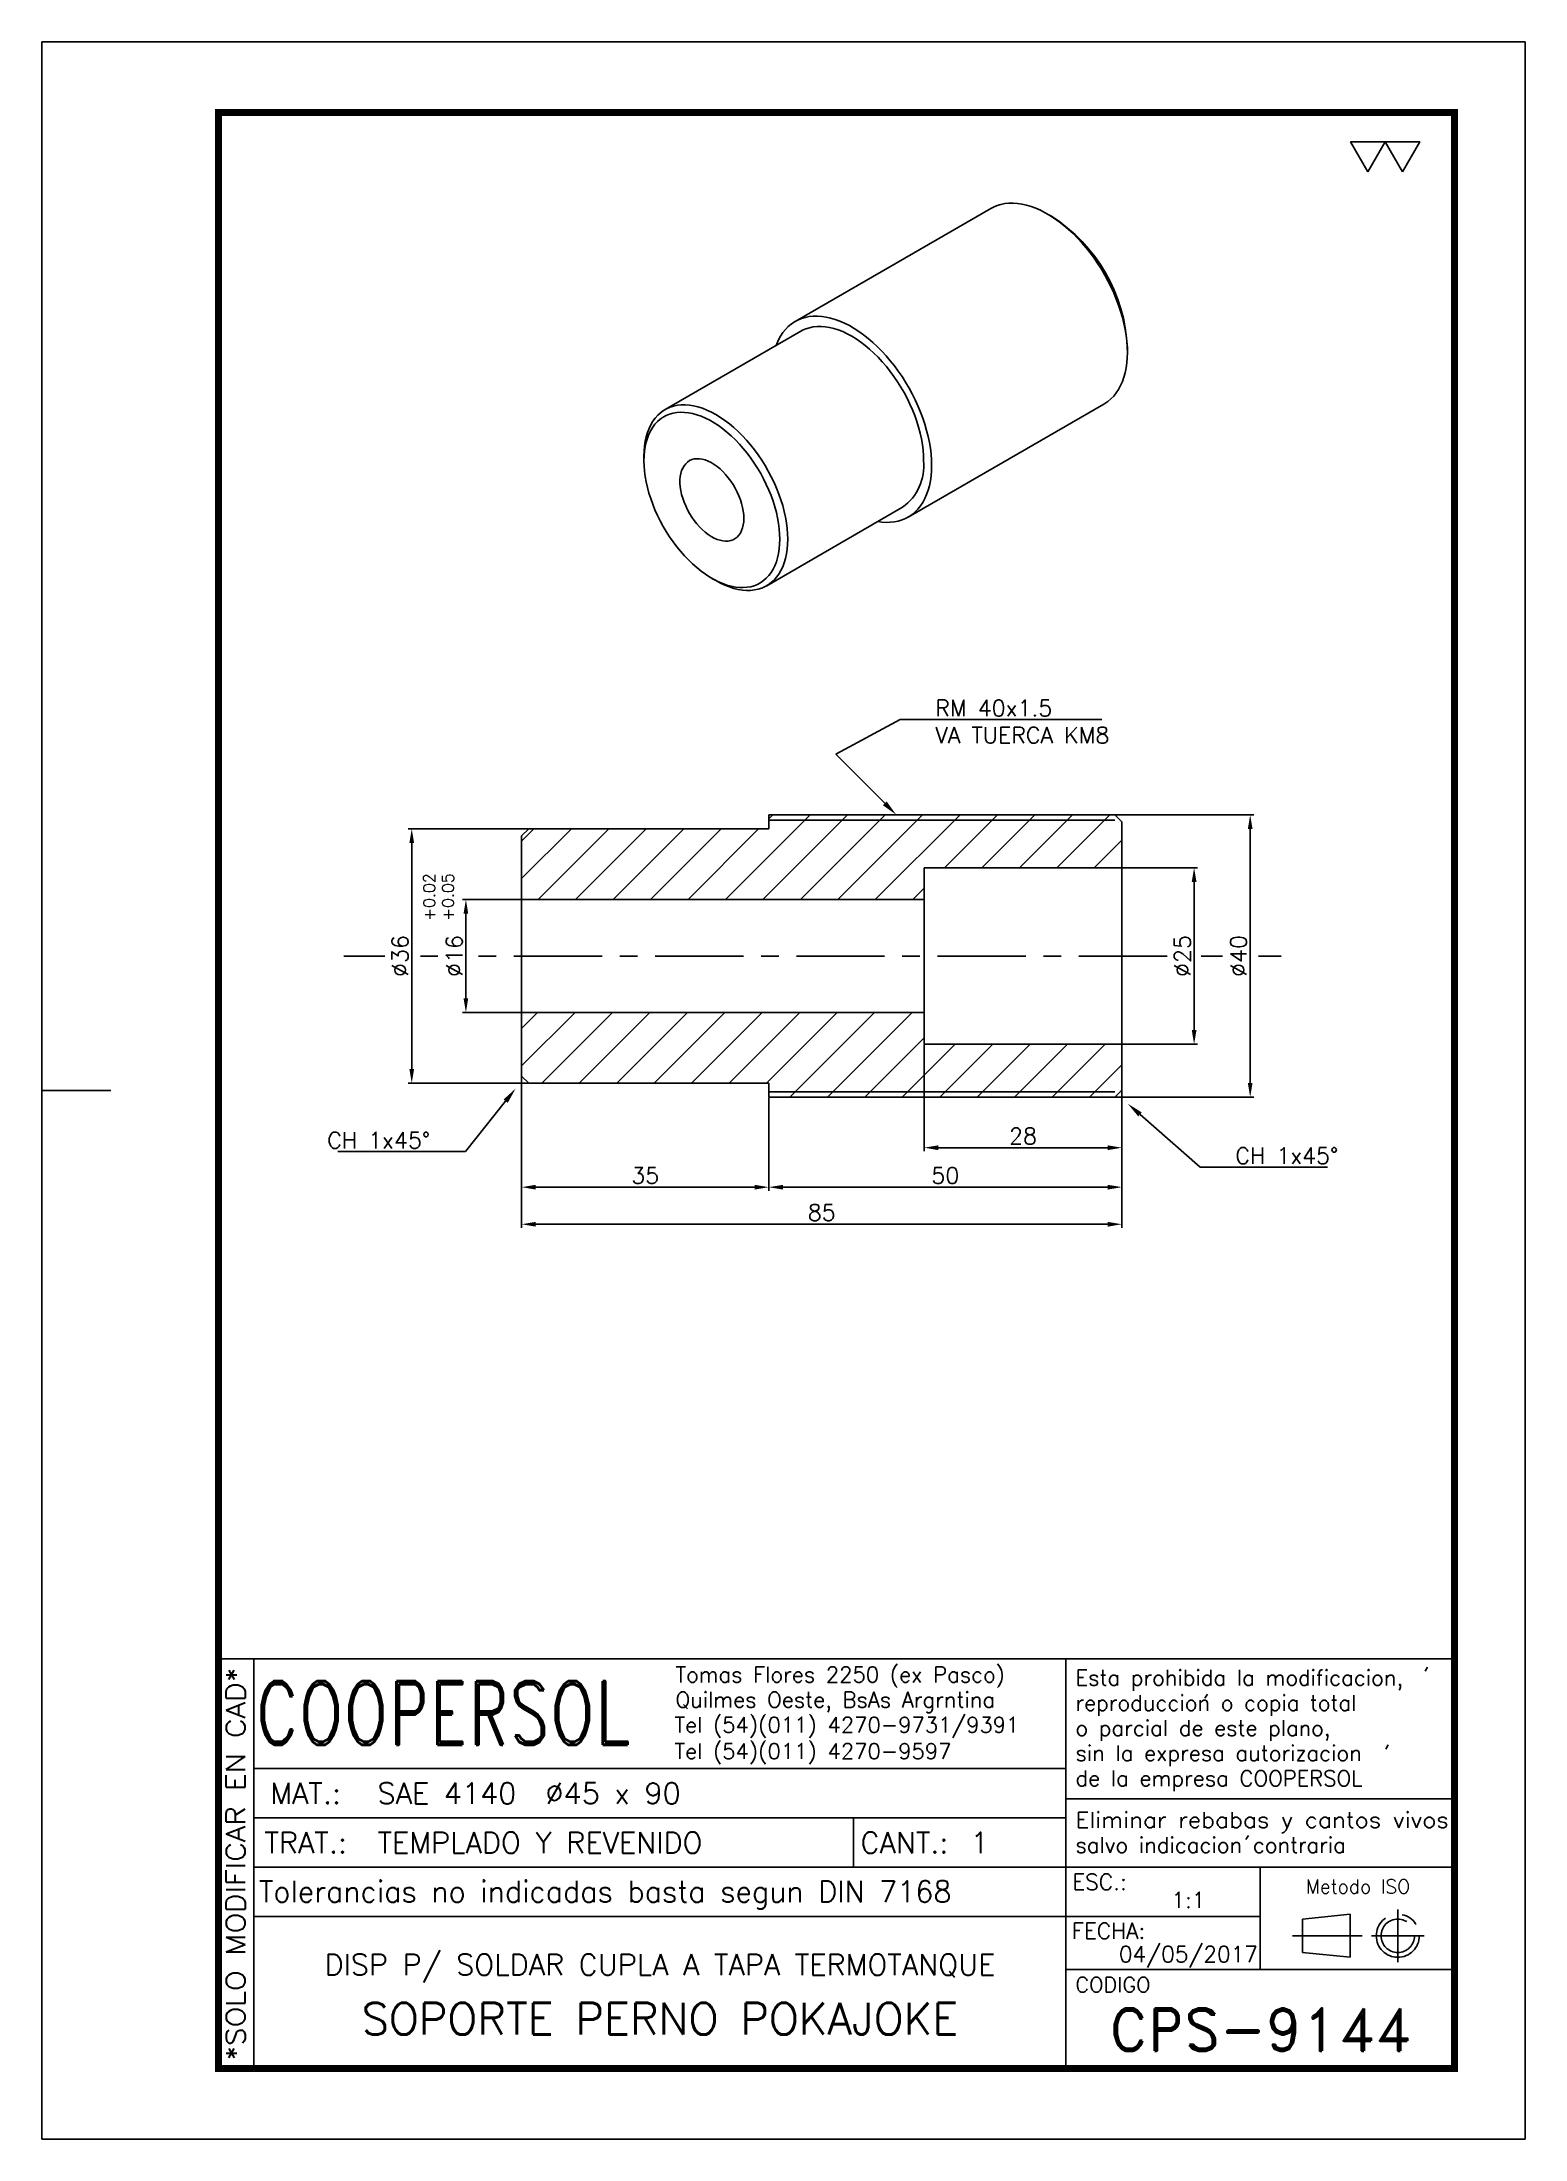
# Model space of a CAD drawing. Extents: x 0 to 3990, y 0 to 1744.
# Drawn here: x 1137 to 1347, y 297 to 594 of the extents above; entities that cross this region are included whole.
import ezdxf
from ezdxf import colors
from ezdxf.entities.mleader import LeaderData, LeaderLine
from ezdxf.enums import TextEntityAlignment as Align
from ezdxf.math import Vec2, Vec3

# ---------------------------------------------------------------- set-up
doc = ezdxf.new("R2010")
doc.units = 0
doc.header["$LTSCALE"] = 10
doc.header["$MEASUREMENT"] = 0
doc.linetypes.add('CENTER', pattern=[2, 1.25, -0.25, 0.25, -0.25])
doc.layers.get('0').update_dxf_attribs({"linetype": 'CONTINUOUS'})
doc.layers.get('DEFPOINTS').update_dxf_attribs({"linetype": 'CONTINUOUS'})
for name, color, linetype in [('0-CO', 3, 'CONTINUOUS'), ('1', 1, 'CENTER'), ('CL', 1, 'CENTER'), ('CO', 3, 'CONTINUOUS'), ('FI', 1, 'CONTINUOUS'), ('RY', 5, 'CONTINUOUS')]:
    doc.layers.add(name, color=color, linetype=linetype)
doc.styles.add('ROMAND', font='ROMAND')
doc.styles.add('ROMANS', font='ROMANS.SHX')
doc.dimstyles.new('1', dxfattribs={"dimtxt": 2.3, "dimasz": 2, "dimexe": 0.5, "dimexo": 0.0625, "dimgap": 0.5, "dimtad": 1, "dimdec": 4, "dimdsep": 46, "dimtxsty": 'ROMANS', "dimcen": -2, "dimclrt": 7, "dimadec": 0, "dimazin": 0, "dimtfac": 0.869565, "dimtdec": 4, "dimtmove": 0, "dimatfit": 3, "dimfxl": 1, "dimtolj": 1, "dimarcsym": 0})

msp = doc.modelspace()

# ---------------------------------------------------------------- blocks, each defined once
blk = doc.blocks.new('A4G')
blk.add_line((0, 148.5), (9.75, 148.5))
blk.add_lwpolyline([(0, 297), (210, 297), (210, 0), (0, 0)], close=True)
at = {"const_width": 1}
blk.add_lwpolyline([(25, 287), (200, 287), (200, 10), (25, 10)], close=True, dxfattribs=at)
blk = doc.blocks.new('COOPERSOLROT-02')
for p, q in [((0, 58), (175, 58)), ((0, 0), (0, 58)), ((5, 0), (5, 58)), ((120, 0), (120, 58)), ((175, 0), (175, 58)), ((5, 42.5), (120, 42.5)), ((120, 38.19), (175, 38.19)), ((5, 35.5), (120, 35.5)), ((89.89, 28.5), (89.89, 35.5)), ((5, 28.5), (175, 28.5)), ((147.5, 14), (147.5, 28.5)), ((147.5, 21.5), (5, 21.5)), ((120, 14), (175, 14)), ((0, 0), (175, 0))]:
    blk.add_line(p, q)
at = {"color": 1, "linetype": 'CENTER'}
blk.add_line((166.98, 22.51), (166.98, 15.06), dxfattribs=at)
for points in [[(152.09, 18.79), (161.93, 18.79)], [(163.26, 18.79), (170.71, 18.79)]]:
    blk.add_lwpolyline(points, dxfattribs=at)
at = {"layer": '1'}
for points in [[(170.85, 56.26), (171.21, 56.85)], [(139.66, 52.43), (140.02, 53.02)], [(165.28, 45.22), (165.64, 45.81)], [(145.46, 32.42), (145.82, 33.01)]]:
    blk.add_lwpolyline(points, dxfattribs=at)
blk.add_lwpolyline([(160.25, 18.79), (160.25, 21.83), (153.47, 21.16), (153.47, 16.41), (160.25, 15.74)], close=True, dxfattribs=at)
for radius in [3.05, 2.37]:
    blk.add_circle((166.98, 18.79), radius, dxfattribs=at)
at = {"style": 'ROMANS', "width": 0.996387}
blk.add_text('*SOLO MODIFICAR EN CAD*', height=2.7, rotation=90, dxfattribs=at).set_placement((3.77, 1.09), (3.77, 56.81), align=Align.FIT)
at = {"style": 'ROMAND', "width": 0.75}
blk.add_text('COOPERSOL', height=9, dxfattribs=at).set_placement((5.26, 45.85))
at = {"style": 'ROMANS'}
for s, p in [('MAT.:', (7.32, 37.47)), ('TRAT.:', (6.5, 30.47)), ('CANT.:', (90.89, 30.47)), ('Tolerancias no indicadas basta segun DIN 7168', (5.7, 23.56))]:
    blk.add_text(s, height=3, dxfattribs=at).set_placement(p)
for tag, height, style, p in [('CONJUNTO', 2.3, 'ROMANS', (62.5, 17.5)), ('SUBCONJUNTO', 3, 'ROMANS', (62.5, 11.5)), ('DENOMINACION', 4.5, 'ROMANS', (62.5, 4.75)), ('COD-PLA', 6, 'ROMAND', (147.5, 5.5))]:
    blk.add_attdef(tag, text='', height=height, dxfattribs=dict(style=style)).set_placement(p, align=Align.MIDDLE)
at = {"layer": '1', "style": 'ROMANS'}
for s, height, p in [('Tomas Flores 2250 (ex Pasco)', 2.2, (64.69, 54.68)), ('Esta prohibida la modificacion,', 2.2, (121.36, 54.23)), ('Quilmes Oeste, BsAs Argrntina', 2.2, (64.69, 51.12)), ('reproduccion o copia total', 2.2, (121.36, 50.67)), ('Tel (54)(011) 4270-9731/9391', 2.2, (64.55, 47.56)), ('o parcial de este plano,', 2.2, (121.36, 47.11)), ('Tel (54)(011) 4270-9597', 2.2, (64.55, 43.83)), ('sin la expresa autorizacion ', 2.2, (121.36, 43.55)), ('de la empresa COOPERSOL', 2.2, (121.36, 39.99)), ('salvo indicacion contraria', 2.2, (121.36, 30.54)), ('ESC.:', 2.25, (120.89, 25.29)), ('FECHA:', 2.25, (120.81, 18.36)), ('CODIGO', 2.16, (121.33, 10.78))]:
    blk.add_text(s, height=height, dxfattribs=at).set_placement(p)
at = {"layer": '1', "style": 'ROMANS', "width": 0.96139}
blk.add_text('Eliminar rebabas y cantos vivos', height=2.2, dxfattribs=at).set_placement((121.34, 34.1), (174.21, 34.1), align=Align.FIT)
at = {"layer": '1', "style": 'ROMANS'}
blk.add_text('Metodo ISO', height=1.948, dxfattribs=at).set_placement((161.34, 25.77), align=Align.MIDDLE)
for tag, p in [('MAT', (22.51, 37.47)), ('TRAT', (22.51, 30.47)), ('CANT', (106.49, 30.47))]:
    blk.add_attdef(tag, p, '', height=3, dxfattribs=at)
for tag, p in [('ESC', (137.33, 22.73)), ('FECHA', (137.33, 15.06))]:
    blk.add_attdef(tag, text='', height=2.25, dxfattribs=at).set_placement(p, align=Align.CENTER)
blk = doc.blocks.new('*D26')
at = {"layer": 'CO', "color": 0, "lineweight": -2}
for p, q in [((1204.92, 447.48), (1204.92, 426.06)), ((1289.92, 445.48), (1289.92, 426.06)), ((1206.92, 426.56), (1287.92, 426.56))]:
    blk.add_line(p, q, dxfattribs=at)
at = {"layer": 'CO', "color": 0}
for points in [[(1206.92, 426.89), (1206.92, 426.22), (1204.92, 426.56)], [(1287.92, 426.89), (1287.92, 426.22), (1289.92, 426.56)]]:
    blk.add_solid(points, dxfattribs=at)
at = {"layer": 'DEFPOINTS', "color": 0}
for p in [(1204.92, 447.55), (1289.92, 445.55), (1289.92, 426.56)]:
    blk.add_point(p, dxfattribs=at)
at = {"layer": 'CO', "color": 7, "insert": (1247.42, 428.21), "char_height": 2.3, "attachment_point": 5, "style": 'ROMANS'}
blk.add_mtext('\\A1;85', dxfattribs=at)
blk = doc.blocks.new('*D27')
at = {"layer": 'CO', "color": 0, "lineweight": -2}
for p, q in [((1204.92, 447.48), (1204.92, 431.31)), ((1239.92, 444.48), (1239.92, 431.31)), ((1237.92, 431.81), (1206.92, 431.81))]:
    blk.add_line(p, q, dxfattribs=at)
at = {"layer": 'CO', "color": 0}
for points in [[(1206.92, 432.14), (1206.92, 431.47), (1204.92, 431.81)], [(1237.92, 432.14), (1237.92, 431.47), (1239.92, 431.81)]]:
    blk.add_solid(points, dxfattribs=at)
at = {"layer": 'DEFPOINTS', "color": 0}
for p in [(1204.92, 447.55), (1239.92, 444.55), (1204.92, 431.81)]:
    blk.add_point(p, dxfattribs=at)
at = {"layer": 'CO', "color": 7, "insert": (1222.42, 433.46), "char_height": 2.3, "attachment_point": 5, "style": 'ROMANS'}
blk.add_mtext('\\A1;35', dxfattribs=at)
blk = doc.blocks.new('*D28')
at = {"layer": 'CO', "color": 0, "lineweight": -2}
for p, q in [((1239.92, 444.48), (1239.92, 431.31)), ((1289.92, 445.48), (1289.92, 431.31)), ((1241.92, 431.81), (1287.92, 431.81))]:
    blk.add_line(p, q, dxfattribs=at)
at = {"layer": 'CO', "color": 0}
for points in [[(1241.92, 432.14), (1241.92, 431.47), (1239.92, 431.81)], [(1287.92, 432.14), (1287.92, 431.47), (1289.92, 431.81)]]:
    blk.add_solid(points, dxfattribs=at)
at = {"layer": 'DEFPOINTS', "color": 0}
for p in [(1289.92, 445.55), (1239.92, 444.55), (1289.92, 431.81)]:
    blk.add_point(p, dxfattribs=at)
at = {"layer": 'CO', "color": 7, "insert": (1264.92, 433.46), "char_height": 2.3, "attachment_point": 5, "style": 'ROMANS'}
blk.add_mtext('\\A1;50', dxfattribs=at)
blk = doc.blocks.new('*D29')
at = {"layer": 'CO', "color": 0, "lineweight": -2}
for p, q in [((1204.86, 472.55), (1196.53, 472.55)), ((1197.03, 458.55), (1197.03, 470.55)), ((1204.86, 456.55), (1196.53, 456.55))]:
    blk.add_line(p, q, dxfattribs=at)
at = {"layer": 'CO', "color": 0}
for points in [[(1196.7, 470.55), (1197.36, 470.55), (1197.03, 472.55)], [(1196.7, 458.55), (1197.36, 458.55), (1197.03, 456.55)]]:
    blk.add_solid(points, dxfattribs=at)
at = {"layer": 'DEFPOINTS', "color": 0}
for p in [(1197.03, 472.55), (1204.92, 472.55), (1204.92, 456.55)]:
    blk.add_point(p, dxfattribs=at)
at = {"layer": 'CO', "color": 7, "insert": (1195.38, 464.55), "char_height": 2.3, "attachment_point": 5, "rotation": 90, "style": 'ROMANS'}
blk.add_mtext('\\A1;%%C16', dxfattribs=at)
blk = doc.blocks.new('*D30')
at = {"layer": 'CO', "color": 0, "lineweight": -2}
for p, q in [((1205.86, 482.55), (1188.86, 482.55)), ((1189.36, 448.55), (1189.36, 480.55)), ((1205.86, 446.55), (1188.86, 446.55))]:
    blk.add_line(p, q, dxfattribs=at)
at = {"layer": 'CO', "color": 0}
for points in [[(1189.03, 480.55), (1189.7, 480.55), (1189.36, 482.55)], [(1189.03, 448.55), (1189.7, 448.55), (1189.36, 446.55)]]:
    blk.add_solid(points, dxfattribs=at)
at = {"layer": 'DEFPOINTS', "color": 0}
for p in [(1189.36, 482.55), (1205.92, 482.55), (1205.92, 446.55)]:
    blk.add_point(p, dxfattribs=at)
at = {"layer": 'CO', "color": 7, "insert": (1187.71, 464.55), "char_height": 2.3, "attachment_point": 5, "rotation": 90, "style": 'ROMANS'}
blk.add_mtext('\\A1;%%C36', dxfattribs=at)
blk = doc.blocks.new('*D31')
at = {"layer": 'CO', "color": 0, "lineweight": -2}
for p, q in [((1289.99, 477.05), (1300.64, 477.05)), ((1300.14, 454.05), (1300.14, 475.05)), ((1289.99, 452.05), (1300.64, 452.05))]:
    blk.add_line(p, q, dxfattribs=at)
at = {"layer": 'CO', "color": 0}
for points in [[(1299.81, 475.05), (1300.48, 475.05), (1300.14, 477.05)], [(1299.81, 454.05), (1300.48, 454.05), (1300.14, 452.05)]]:
    blk.add_solid(points, dxfattribs=at)
at = {"layer": 'DEFPOINTS', "color": 0}
for p in [(1289.92, 477.05), (1300.14, 477.05), (1289.92, 452.05)]:
    blk.add_point(p, dxfattribs=at)
at = {"layer": 'CO', "color": 7, "insert": (1298.49, 464.55), "char_height": 2.3, "attachment_point": 5, "rotation": 90, "style": 'ROMANS'}
blk.add_mtext('\\A1;%%C25', dxfattribs=at)
blk = doc.blocks.new('*D32')
at = {"layer": 'CO', "color": 0, "lineweight": -2}
for p, q in [((1288.99, 484.55), (1308.58, 484.55)), ((1308.08, 446.55), (1308.08, 482.55)), ((1288.99, 444.55), (1308.58, 444.55))]:
    blk.add_line(p, q, dxfattribs=at)
at = {"layer": 'CO', "color": 0}
for points in [[(1307.75, 482.55), (1308.41, 482.55), (1308.08, 484.55)], [(1307.75, 446.55), (1308.41, 446.55), (1308.08, 444.55)]]:
    blk.add_solid(points, dxfattribs=at)
at = {"layer": 'DEFPOINTS', "color": 0}
for p in [(1288.92, 484.55), (1308.08, 484.55), (1288.92, 444.55)]:
    blk.add_point(p, dxfattribs=at)
at = {"layer": 'CO', "color": 7, "insert": (1306.43, 464.55), "char_height": 2.3, "attachment_point": 5, "rotation": 90, "style": 'ROMANS'}
blk.add_mtext('\\A1;%%C40', dxfattribs=at)
blk = doc.blocks.new('*D33')
at = {"layer": 'CO', "color": 0, "lineweight": -2}
for p, q in [((1261.92, 451.98), (1261.92, 436.9)), ((1289.92, 445.48), (1289.92, 436.9)), ((1287.92, 437.4), (1263.92, 437.4))]:
    blk.add_line(p, q, dxfattribs=at)
at = {"layer": 'CO', "color": 0}
for points in [[(1263.92, 437.73), (1263.92, 437.06), (1261.92, 437.4)], [(1287.92, 437.73), (1287.92, 437.06), (1289.92, 437.4)]]:
    blk.add_solid(points, dxfattribs=at)
at = {"layer": 'DEFPOINTS', "color": 0}
for p in [(1261.92, 452.05), (1289.92, 445.55), (1261.92, 437.4)]:
    blk.add_point(p, dxfattribs=at)
at = {"layer": 'CO', "color": 7, "insert": (1275.92, 439.05), "char_height": 2.3, "attachment_point": 5, "style": 'ROMANS'}
blk.add_mtext('\\A1;28', dxfattribs=at)
blk = doc.blocks.new('TOL')
at = {"layer": '0-CO', "style": 'ROMANS'}
for tag, p in [('TOLSUP', (2.34, 3.94)), ('TOLINF', (2.34, 1.29))]:
    blk.add_attdef(tag, p, '', height=1.64, dxfattribs=at)

# ---------------------------------------------------------------- dimensions: what is measured, and where the dimension line sits
at = {"layer": 'CO'}
for base, p1, p2, picture, middle in [((1308.08125, 484.54748), (1288.92301, 444.54748), (1288.92301, 484.54748), '*D32', (1306.43125, 464.54748)), ((1189.36292, 482.54748), (1205.92301, 446.54748), (1205.92301, 482.54748), '*D30', (1187.71292, 464.54748)), ((1300.14319, 477.04748), (1289.92301, 452.04748), (1289.92301, 477.04748), '*D31', (1298.49319, 464.54748)), ((1197.02902, 472.54748), (1204.92301, 456.54748), (1204.92301, 472.54748), '*D29', (1195.37902, 464.54748))]:
    dim = msp.add_linear_dim(base=base, p1=p1, p2=p2, angle=90, text='%%C<>', dimstyle='1', dxfattribs=at)
    dim.commit()
    dim.dimension.update_dxf_attribs({"geometry": picture, "text_midpoint": middle})
for base, p1, p2, picture, middle in [((1261.92301, 437.39777), (1289.92301, 445.54748), (1261.92301, 452.04748), '*D33', (1275.92301, 439.04777)), ((1289.92301, 426.55718), (1204.92301, 447.54748), (1289.92301, 445.54748), '*D26', (1247.42301, 428.20718)), ((1204.92301, 431.80789), (1239.92301, 444.54748), (1204.92301, 447.54748), '*D27', (1222.42301, 433.45789)), ((1289.92301, 431.80789), (1239.92301, 444.54748), (1289.92301, 445.54748), '*D28', (1264.92301, 433.45789))]:
    dim = msp.add_linear_dim(base=base, p1=p1, p2=p2, dimstyle='1', dxfattribs=at)
    dim.commit()
    dim.dimension.update_dxf_attribs({"geometry": picture, "text_midpoint": middle})

# ---------------------------------------------------------------- hatches: boundary and pattern name
at = {"layer": 'RY'}
h = msp.add_hatch(dxfattribs=at)
h.set_pattern_fill('ANSI31', color=256, scale=30, style=0)
h.set_pattern_definition([(45, (14937.426, -11905.442), (-2.6516504, 2.6516504), [])])
h.paths.add_polyline_path([(1261.92301, 472.54748), (1261.92301, 477.04748), (1289.92301, 477.04748), (1289.92301, 483.54748), (1288.92301, 484.54748), (1239.92301, 484.54748), (1239.92301, 482.54748), (1205.92301, 482.54748), (1204.92301, 481.54748), (1204.92301, 472.54748)])
h.paths.add_polyline_path([(1204.92301, 456.54748), (1204.92301, 447.54748), (1205.92301, 446.54748), (1239.92301, 446.54748), (1239.92301, 444.54748), (1288.92301, 444.54748), (1289.92301, 445.54748), (1289.92301, 452.04748), (1261.92301, 452.04748), (1261.92301, 456.54748)])

# ---------------------------------------------------------------- linework, layer by layer
for p, q in [((1239.92301, 482.54748), (1239.92301, 484.54748)), ((1288.92301, 484.54748), (1239.92301, 484.54748)), ((1288.92301, 484.54748), (1289.92301, 483.54748)), ((1204.92301, 481.54748), (1205.92301, 482.54748)), ((1204.92301, 472.54748), (1204.92301, 481.54748)), ((1239.92301, 482.54748), (1205.92301, 482.54748)), ((1289.92301, 477.04748), (1289.92301, 483.54748)), ((1261.92301, 477.04748), (1289.92301, 477.04748)), ((1261.92301, 477.04748), (1261.92301, 472.54748)), ((1289.92301, 452.04748), (1289.92301, 477.04748)), ((1204.92301, 472.54748), (1261.92301, 472.54748)), ((1204.92301, 472.54748), (1204.92301, 456.54748)), ((1261.92301, 472.54748), (1261.92301, 456.54748)), ((1204.92301, 447.54748), (1204.92301, 456.54748)), ((1261.92301, 456.54748), (1204.92301, 456.54748)), ((1261.92301, 456.54748), (1261.92301, 452.04748)), ((1289.92301, 452.04748), (1261.92301, 452.04748)), ((1289.92301, 445.54748), (1289.92301, 452.04748)), ((1205.92301, 446.54748), (1204.92301, 447.54748)), ((1205.92301, 446.54748), (1239.92301, 446.54748)), ((1239.92301, 444.54748), (1239.92301, 446.54748)), ((1289.92301, 445.54748), (1288.92301, 444.54748)), ((1239.92301, 444.54748), (1288.92301, 444.54748))]:
    msp.add_line(p, q)
at = {"layer": 'CL'}
for p, q in [((1185.53168, 464.54748), (1179.75383, 464.54748)), ((1193.04678, 464.54748), (1190.58728, 464.54748)), ((1296.32216, 464.54748), (1198.62192, 464.54748)), ((1304.17016, 464.54748), (1301.1233, 464.54748)), ((1312.47981, 464.54748), (1309.24828, 464.54748))]:
    msp.add_line(p, q, dxfattribs=at)
at = {"layer": 'CO'}
for points in [[(1324.74912, 575.60654), (1327.19327, 579.83994), (1322.30497, 579.83994)], [(1329.63743, 575.60654), (1332.08158, 579.83994), (1327.19327, 579.83994)]]:
    msp.add_lwpolyline(points, close=True, dxfattribs=at)
at = {"layer": 'FI'}
for p, q in [((1271.37757, 570.42464), (1243.65898, 554.42304)), ((1279.94435, 569.30483), (1279.37876, 569.63145)), ((1244.45892, 553.03736), (1225.22561, 541.93421)), ((1290.69062, 550.03659), (1290.69062, 550.68972)), ((1259.65768, 526.70947), (1287.37627, 542.71107)), ((1222.24269, 535.34124), (1222.24269, 534.68812)), ((1239.62444, 516.992), (1258.85775, 528.09515)), ((1231.85778, 518.03249), (1232.42337, 517.70587)), ((1288.92301, 483.79748), (1239.92301, 483.79748)), ((1239.92301, 445.29748), (1288.92301, 445.29748))]:
    msp.add_line(p, q, dxfattribs=at)
at = {"layer": 'FI', "flags": 128}
for points in [[(1290.69062, 550.03659), (1290.67075, 550.82202), (1290.61121, 551.62763), (1290.51221, 552.45059), (1290.3741, 553.28802), (1290.19736, 554.13697), (1289.98261, 554.99445), (1289.73061, 555.85746), (1289.44224, 556.72297), (1289.11851, 557.58793), (1288.76057, 558.44931), (1288.36967, 559.30408), (1287.94718, 560.14924), (1287.49458, 560.98182), (1287.01348, 561.7989), (1286.50555, 562.5976), (1285.97258, 563.37512), (1285.41644, 564.12873), (1284.83909, 564.85578), (1284.24255, 565.55372), (1283.62892, 566.2201), (1283.00036, 566.85258), (1282.35906, 567.44893), (1281.7073, 568.00705), (1281.04735, 568.525), (1280.38153, 569.00095), (1279.71218, 569.43323), (1279.04165, 569.82031), (1278.37231, 570.16085), (1277.70649, 570.45364), (1277.04653, 570.69766), (1276.39477, 570.89204), (1275.75348, 571.03611), (1275.12491, 571.12936), (1274.51128, 571.17146), (1273.91475, 571.16227), (1273.33739, 571.10181), (1272.78126, 570.99031), (1272.24829, 570.82814), (1271.74036, 570.61588), (1271.37757, 570.42464)], [(1262.97204, 534.03499), (1262.95217, 534.82042), (1262.89263, 535.62603), (1262.79363, 536.44899), (1262.65551, 537.28642), (1262.47877, 538.13537), (1262.26402, 538.99285), (1262.01202, 539.85586), (1261.72365, 540.72137), (1261.39993, 541.58633), (1261.04198, 542.44771), (1260.65108, 543.30248), (1260.22859, 544.14764), (1259.776, 544.98022), (1259.29489, 545.7973), (1258.78696, 546.596), (1258.25399, 547.37352), (1257.69785, 548.12713), (1257.1205, 548.85418), (1256.52396, 549.55213), (1255.91033, 550.2185), (1255.28177, 550.85098), (1254.64048, 551.44733), (1253.98871, 552.00545), (1253.32876, 552.5234), (1252.66294, 552.99935), (1251.99359, 553.43163), (1251.32307, 553.81871), (1250.65372, 554.15925), (1249.9879, 554.45204), (1249.32795, 554.69606), (1248.67618, 554.89044), (1248.03489, 555.03451), (1247.40633, 555.12776), (1246.7927, 555.16987), (1246.19616, 555.16067), (1245.61881, 555.10022), (1245.06267, 554.98871), (1244.5297, 554.82654), (1244.02177, 554.61428), (1243.54066, 554.35268), (1243.08807, 554.04266), (1242.66558, 553.68529), (1242.27468, 553.28185), (1241.91673, 552.83374), (1241.59301, 552.34254), (1241.30464, 551.80998), (1241.05264, 551.23792), (1240.97151, 551.02412)], [(1261.84067, 534.68812), (1261.82058, 535.43802), (1261.76038, 536.20816), (1261.66031, 536.9955), (1261.52077, 537.79693), (1261.34231, 538.60929), (1261.12563, 539.42938), (1260.87159, 540.25395), (1260.58118, 541.07975), (1260.25556, 541.90353), (1259.89601, 542.72203), (1259.50396, 543.53202), (1259.08094, 544.33031), (1258.62862, 545.11374), (1258.1488, 545.87923), (1257.64336, 546.62375), (1257.1143, 547.34436), (1256.56371, 548.03822), (1255.99376, 548.70259), (1255.4067, 549.33485), (1254.80485, 549.93251), (1254.19057, 550.4932), (1253.56631, 551.01472), (1252.93452, 551.495), (1252.29768, 551.93215), (1251.65833, 552.32444), (1251.01898, 552.67033), (1250.38215, 552.96845), (1249.75035, 553.21763), (1249.12609, 553.41687), (1248.51182, 553.5654), (1247.90996, 553.66263), (1247.3229, 553.70817), (1246.75295, 553.70185), (1246.20236, 553.64369), (1245.6733, 553.53391), (1245.16786, 553.37296), (1244.68804, 553.16147), (1244.45892, 553.03736)], [(1287.37627, 542.71107), (1287.49458, 542.78143), (1287.94718, 543.09145), (1288.36967, 543.44882), (1288.76057, 543.85226), (1289.11851, 544.30037), (1289.44224, 544.79157), (1289.73061, 545.32413), (1289.98261, 545.89618), (1290.19736, 546.50573), (1290.3741, 547.15061), (1290.51221, 547.82857), (1290.61121, 548.53723), (1290.67075, 549.2741), (1290.69062, 550.03659)], [(1222.24269, 535.34124), (1222.26278, 536.06795), (1222.32298, 536.76858), (1222.42305, 537.44039), (1222.56259, 538.08071), (1222.74105, 538.68703), (1222.95773, 539.25694), (1223.21177, 539.7882), (1223.50218, 540.27871), (1223.82779, 540.72653), (1224.18734, 541.12991), (1224.5794, 541.48724), (1225.00242, 541.79712), (1225.45474, 542.05832), (1225.93456, 542.26981), (1226.44, 542.43076), (1226.96906, 542.54053), (1227.51965, 542.5987), (1228.0896, 542.60502), (1228.67666, 542.55948), (1229.27851, 542.46225), (1229.89278, 542.31372), (1230.51705, 542.11448), (1231.14884, 541.8653), (1231.78567, 541.56718), (1232.42503, 541.22129), (1233.06438, 540.829), (1233.70121, 540.39185), (1234.33301, 539.91157), (1234.95727, 539.39005), (1235.57154, 538.82936), (1236.17339, 538.2317), (1236.76045, 537.59944), (1237.3304, 536.93507), (1237.881, 536.24121), (1238.41005, 535.5206), (1238.91549, 534.77608), (1239.39532, 534.01059), (1239.84763, 533.22716), (1240.27065, 532.42887), (1240.66271, 531.61888), (1241.02226, 530.80038), (1241.34788, 529.9766), (1241.63828, 529.1508), (1241.89232, 528.32623), (1242.109, 527.50614), (1242.28747, 526.69378), (1242.42701, 525.89235), (1242.52707, 525.10501), (1242.58727, 524.33487), (1242.60736, 523.58497)], [(1241.47599, 523.58497), (1241.45623, 524.30787), (1241.39704, 525.05061), (1241.29865, 525.81015), (1241.16148, 526.58335), (1240.98608, 527.36705), (1240.77318, 528.15802), (1240.52364, 528.953), (1240.23851, 529.74875), (1239.91894, 530.54197), (1239.56626, 531.32942), (1239.1819, 532.10786), (1238.76746, 532.87409), (1238.32462, 533.62497), (1237.85523, 534.35739), (1237.36119, 535.06837), (1236.84454, 535.75497), (1236.30741, 536.41437), (1235.752, 537.04387), (1235.1806, 537.64087), (1234.59554, 538.20293), (1233.99925, 538.72773), (1233.39416, 539.21312), (1232.78276, 539.6571), (1232.16757, 540.05785), (1231.55111, 540.41373), (1230.93592, 540.72326), (1230.32452, 540.98518), (1229.71943, 541.19841), (1229.12314, 541.36208), (1228.53808, 541.47551), (1227.96668, 541.53824), (1227.41127, 541.55), (1226.87414, 541.51076), (1226.35749, 541.42067), (1225.86346, 541.2801), (1225.39406, 541.08962), (1224.95122, 540.85004), (1224.53678, 540.56231), (1224.15242, 540.22764), (1223.79974, 539.84739), (1223.48017, 539.42313), (1223.19504, 538.9566), (1222.9455, 538.44971), (1222.7326, 537.90456), (1222.5572, 537.32337), (1222.42003, 536.70855), (1222.32164, 536.06261), (1222.26245, 535.38821), (1222.24269, 534.68812), (1222.26245, 533.96521), (1222.32164, 533.22247), (1222.42003, 532.46293), (1222.5572, 531.68973), (1222.7326, 530.90603), (1222.9455, 530.11507), (1223.19504, 529.32008), (1223.48017, 528.52434), (1223.79974, 527.73111), (1224.15242, 526.94366), (1224.53678, 526.16522), (1224.95122, 525.39899), (1225.39406, 524.64812), (1225.86346, 523.91569), (1226.35749, 523.20471), (1226.87414, 522.51811), (1227.41127, 521.85871), (1227.96668, 521.22922), (1228.53808, 520.63221), (1229.12314, 520.07015), (1229.71943, 519.54535), (1230.32452, 519.05996), (1230.93592, 518.61598), (1231.55111, 518.21523), (1232.16757, 517.85936), (1232.78276, 517.54982), (1233.39416, 517.2879), (1233.99925, 517.07467), (1234.59554, 516.911), (1235.1806, 516.79757), (1235.752, 516.73485), (1236.30741, 516.72308), (1236.84454, 516.76232), (1237.36119, 516.85242), (1237.85523, 516.99299), (1238.32462, 517.18346), (1238.76746, 517.42305), (1239.1819, 517.71077), (1239.56626, 518.04544), (1239.91894, 518.42569), (1240.23851, 518.84995), (1240.52364, 519.31649), (1240.77318, 519.82337), (1240.98608, 520.36852), (1241.16148, 520.94971), (1241.29865, 521.56453), (1241.39704, 522.21047), (1241.45623, 522.88488), (1241.47599, 523.58497)], [(1236.38482, 526.52404), (1236.36494, 527.02487), (1236.30546, 527.54427), (1236.20691, 528.07765), (1236.07015, 528.62035), (1235.89638, 529.16758), (1235.68714, 529.71453), (1235.44426, 530.25641), (1235.16987, 530.78844), (1234.8664, 531.30596), (1234.53649, 531.80442), (1234.18306, 532.27942), (1233.80921, 532.72681), (1233.41822, 533.14265), (1233.01353, 533.52328), (1232.5987, 533.86536), (1232.17737, 534.16589), (1231.75325, 534.42221), (1231.33006, 534.63208), (1230.91152, 534.79366), (1230.50131, 534.90553), (1230.10304, 534.9667), (1229.7202, 534.97663), (1229.35615, 534.93523), (1229.01411, 534.84288), (1228.69707, 534.70038), (1228.40782, 534.50899), (1228.1489, 534.27038), (1227.92259, 533.98666), (1227.73088, 533.66031), (1227.57545, 533.29421), (1227.45766, 532.89157), (1227.37856, 532.45593), (1227.33883, 531.99112), (1227.33883, 531.50123), (1227.37856, 530.99055), (1227.45766, 530.46358), (1227.57545, 529.92495), (1227.73088, 529.37939), (1227.92259, 528.83169), (1228.1489, 528.28668), (1228.40782, 527.74913), (1228.69707, 527.22378), (1229.01411, 526.71523), (1229.35615, 526.22797), (1229.7202, 525.76626), (1230.10304, 525.33417), (1230.50131, 524.9355), (1230.91152, 524.57375), (1231.33006, 524.25209), (1231.75325, 523.97336), (1232.17737, 523.74), (1232.5987, 523.55407), (1233.01353, 523.4172), (1233.41822, 523.33059), (1233.80921, 523.295), (1234.18306, 523.31075), (1234.53649, 523.37769), (1234.8664, 523.49525), (1235.16987, 523.66238), (1235.44426, 523.87762), (1235.68714, 524.13907), (1235.89638, 524.44444), (1236.07015, 524.79104), (1236.20691, 525.17584), (1236.30546, 525.59544), (1236.36494, 526.04616), (1236.38482, 526.52404)], [(1255.37034, 526.08192), (1255.91033, 526.00475), (1256.52396, 525.96264), (1257.1205, 525.97184), (1257.69785, 526.03229), (1258.25399, 526.1438), (1258.78696, 526.30597), (1259.29489, 526.51823), (1259.776, 526.77983), (1260.22859, 527.08985), (1260.65108, 527.44722), (1261.04198, 527.85066), (1261.39993, 528.29877), (1261.72365, 528.78997), (1262.01202, 529.32253), (1262.26402, 529.89459), (1262.47877, 530.50413), (1262.65551, 531.14901), (1262.79363, 531.82697), (1262.89263, 532.53563), (1262.95217, 533.2725), (1262.97204, 534.03499)], [(1242.60736, 523.58497), (1242.58727, 522.85826), (1242.52707, 522.15763), (1242.42701, 521.48582), (1242.28747, 520.8455), (1242.109, 520.23918), (1241.89232, 519.66927), (1241.63828, 519.13801), (1241.34788, 518.6475), (1241.02226, 518.19968), (1240.66271, 517.7963), (1240.27065, 517.43897), (1239.84763, 517.12909), (1239.39532, 516.86789), (1238.91549, 516.6564), (1238.41005, 516.49545), (1237.881, 516.38567), (1237.3304, 516.32751), (1236.76045, 516.32119), (1236.17339, 516.36673), (1235.57154, 516.46396), (1234.95727, 516.61249), (1234.33301, 516.81173), (1233.70121, 517.06091), (1233.06438, 517.35903), (1232.42503, 517.70492), (1232.42337, 517.70587)]]:
    msp.add_lwpolyline(points, dxfattribs=at)
at = {"layer": 'FI'}
for centre, radius, start, end in [((1267.42433, 549.66777), 23.28872, 2.5150236, 57.4795999), ((1254.63713, 533.97601), 7.23865, 305.666528, 5.6456524)]:
    msp.add_arc(centre, radius, start, end, dxfattribs=at)

# ---------------------------------------------------------------- block references
msp.add_blockref('A4G', (1137, 297))
ref = msp.add_blockref('COOPERSOLROT-02', (1162, 307))
ref.add_attrib('COD-PLA', 'CPS-9144', dxfattribs={"height": 6, "style": 'ROMAND'}).set_placement((1309.5, 312.5), align=Align.MIDDLE)
ref.add_attrib('FECHA', '04/05/2017', dxfattribs={"layer": '1', "height": 2.25, "style": 'ROMANS'}).set_placement((1299.33468, 322.061), align=Align.CENTER)
ref.add_attrib('MAT', 'SAE 4140  %%c45 x 90', (1184.50529, 344.46815), dxfattribs={"layer": '1', "height": 3, "style": 'ROMANS'})
ref.add_attrib('TRAT', 'TEMPLADO Y REVENIDO', (1184.50529, 337.46815), dxfattribs={"layer": '1', "height": 3, "style": 'ROMANS'})
ref.add_attrib('ESC', '1:1', dxfattribs={"layer": '1', "height": 2.25, "style": 'ROMANS'}).set_placement((1299.33468, 329.72855), align=Align.CENTER)
ref.add_attrib('CANT', '1', (1268.49059, 337.46815), dxfattribs={"layer": '1', "height": 3, "style": 'ROMANS'})
ref.add_attrib('DENOMINACION', 'SOPORTE PERNO POKAJOKE', dxfattribs={"height": 4.5, "style": 'ROMANS'}).set_placement((1224.5, 314.03781), align=Align.MIDDLE)
ref.add_attrib('SUBCONJUNTO', 'DISP P/ SOLDAR CUPLA A TAPA TERMOTANQUE', dxfattribs={"height": 3, "style": 'ROMANS'}).set_placement((1224.5, 321.47785), align=Align.MIDDLE)
at = {"layer": 'CO', "rotation": 90}
msp.add_blockref('TOL', (1196.59547, 467.1823), dxfattribs=at).add_auto_attribs({'TOLINF': '+0.05', 'TOLSUP': '+0.02'})

msp.set_redraw_order([(e.dxf.handle, doc.entitydb.next_handle()) for e in msp.query("TEXT MTEXT ATTDEF DIMENSION ARC_DIMENSION")])  # texts and dimensions are drawn at this point

# ---------------------------------------------------------------- leaders
at = {"layer": 'CO'}
ml = msp.add_multileader_mtext('Standard', dxfattribs=at)
ml.set_content('RM 40x1.5\\PVA TUERCA KM8', color=7, style='ROMANS')
ml.set_leader_properties(color=256, linetype='ByLayer', lineweight=-1)
ml.build(insert=Vec2(0, 0))
ml.multileader.update_dxf_attribs({"text_left_attachment_type": 6, "text_right_attachment_type": 5, "dogleg_length": 4, "arrow_head_size": 2.3})
ctx = ml.context
ctx.base_point, ctx.char_height, ctx.arrow_head_size, ctx.landing_gap_size, ctx.plane_origin = Vec3(1262.50801, 498.04634), 2.3, 2.3, 1, Vec3(1257.96077, 484.54748)
ctx.left_attachment, ctx.right_attachment = 6, 5
notes = []
notes.append((ctx, [(0, (1, 1, 0), (1258.50801, 498.04634), (1, 0), 4, [(0, [(1257.96077, 484.54748), (1249.38736, 493.12667)], 0, [])])]))
ctx.mtext.insert, ctx.mtext.flow_direction = Vec3(1263.50801, 500.80634), 5
ml = msp.add_multileader_mtext('Standard', dxfattribs=at)
ml.set_content('CH 1x45%%D', color=7, style='ROMANS')
ml.set_leader_properties(color=256, linetype='ByLayer', lineweight=-1)
ml.build(insert=Vec2(0, 0))
ml.multileader.update_dxf_attribs({"text_left_attachment_type": 6, "text_right_attachment_type": 5, "dogleg_length": 4, "arrow_head_size": 2.3})
ctx = ml.context
ctx.base_point, ctx.char_height, ctx.arrow_head_size, ctx.landing_gap_size, ctx.plane_origin = Vec3(1175.32275, 436.84241), 2.3, 2.3, 1, Vec3(1204.08426, 445.78926)
ctx.left_attachment, ctx.right_attachment, ctx.text_align_type = 6, 5, 2
notes.append((ctx, [(0, (1, 1, 0), (1196.98465, 436.84241), (-1, 0), 4, [(0, [(1204.08426, 445.78926)], 0, [])])]))
ctx.mtext.insert, ctx.mtext.alignment, ctx.mtext.flow_direction = Vec3(1191.98465, 439.60241), 3, 5
ml = msp.add_multileader_mtext('Standard', dxfattribs=at)
ml.set_content('CH 1x45%%D', color=7, style='ROMANS')
ml.set_leader_properties(color=256, linetype='ByLayer', lineweight=-1)
ml.build(insert=Vec2(0, 0))
ml.multileader.update_dxf_attribs({"text_left_attachment_type": 6, "text_right_attachment_type": 5, "dogleg_length": 4, "arrow_head_size": 2.3})
ctx = ml.context
ctx.base_point, ctx.char_height, ctx.arrow_head_size, ctx.landing_gap_size, ctx.plane_origin = Vec3(1304.97693, 434.65774), 2.3, 2.3, 1, Vec3(1290.75374, 443.6258)
ctx.left_attachment, ctx.right_attachment = 6, 5
notes.append((ctx, [(0, (1, 1, 0), (1300.97693, 434.65774), (1, 0), 4, [(0, [(1290.75374, 443.6258)], 0, [])])]))
ctx.mtext.insert, ctx.mtext.flow_direction = Vec3(1305.97693, 437.41774), 5
for ctx, leaders in notes:
    for number, flags, end, landing, length, lines in leaders:
        leader = LeaderData()
        leader.index, (leader.has_last_leader_line, leader.has_dogleg_vector, leader.attachment_direction) = number, flags
        leader.last_leader_point, leader.dogleg_vector, leader.dogleg_length = Vec3(end), Vec3(landing), length
        for number, points, colour, breaks in lines:
            line = LeaderLine()
            line.index, line.vertices, line.color, line.breaks = number, Vec3.list(points), colors.encode_raw_color(colour), breaks
            leader.lines.append(line)
        ctx.leaders.append(leader)

doc.saveas('drawing.dxf')
